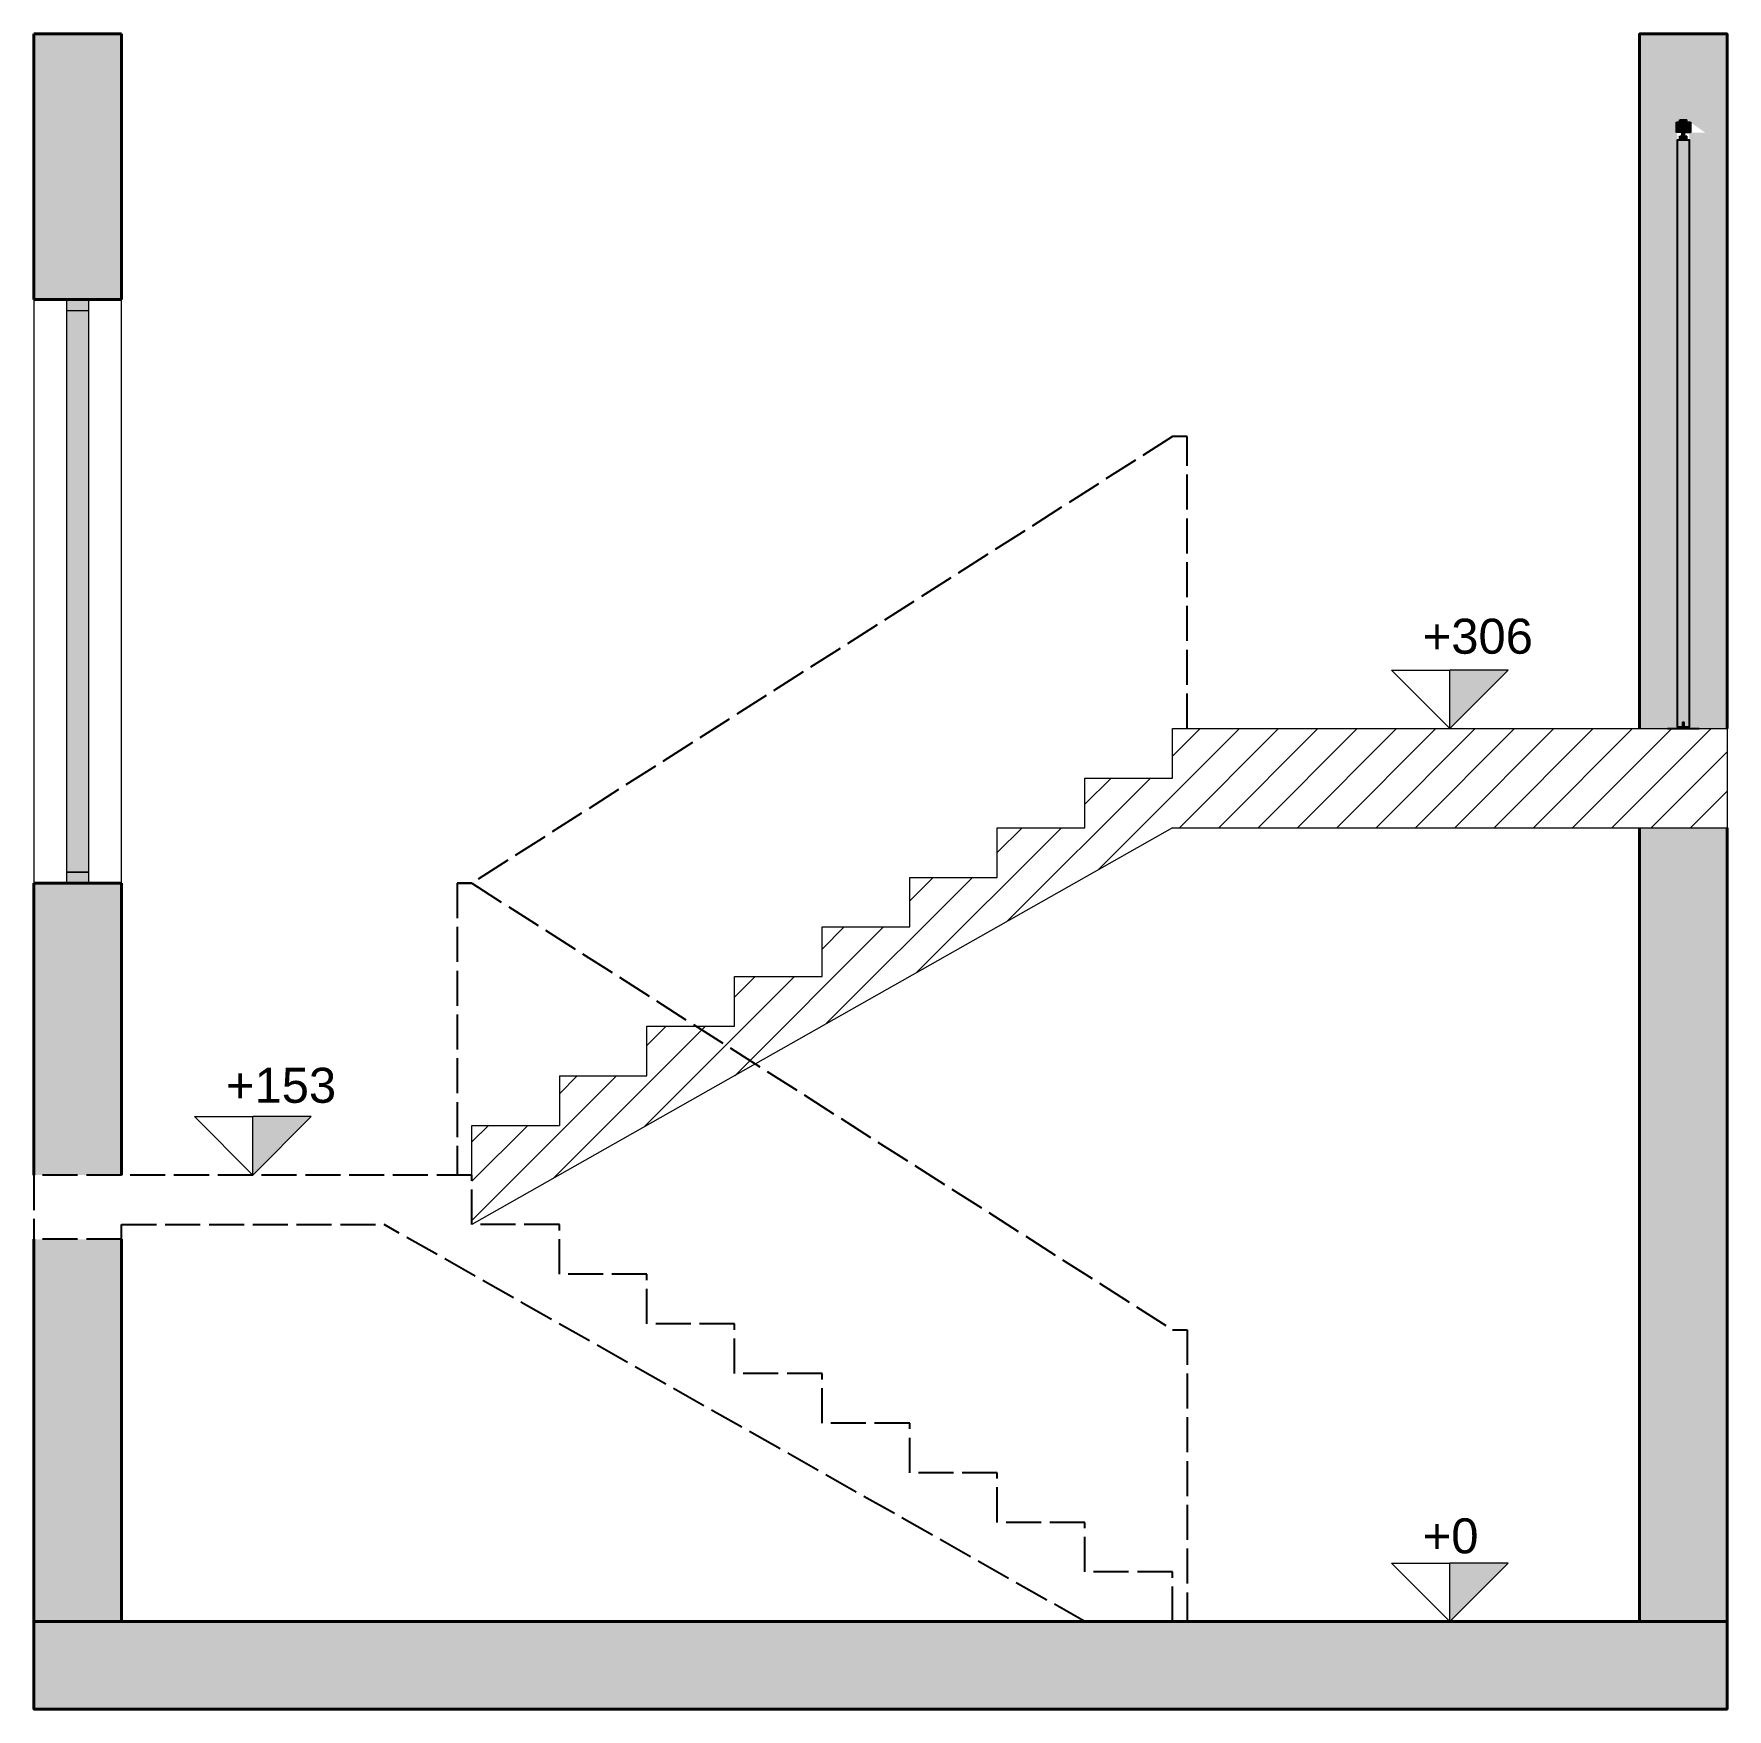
# Model space of a CAD drawing. Header units: millimetres. Extents: x -3181 to 118444, y -2683 to 27005.
# Drawn here: x 9811 to 10391, y -2614 to -2040 of the extents above; entities that cross this region are included whole.
import ezdxf

# ---------------------------------------------------------------- set-up
doc = ezdxf.new("R2010")
doc.units = ezdxf.units.MM
doc.linetypes.add('ACAD_ISO02W100', pattern=[15, 12, -3])
doc.layers.get('0').update_dxf_attribs({"lineweight": 9})
for name, color, linetype in [('ECLISSE', 7, 'Continuous'), ('porte', 42, 'Continuous'), ('solid', 9, 'Continuous'), ('tratteggiate', 7, 'ACAD_ISO02W100'), ('vetro', 140, 'Continuous')]:
    doc.layers.add(name, color=color, linetype=linetype)
doc.layers.add('muri grandi', color=7, linetype='Continuous', lineweight=40)
doc.styles.get("Standard").update_dxf_attribs({"font": 'arial.ttf'})

msp = doc.modelspace()

# ---------------------------------------------------------------- texts
at = {"char_height": 12, "attachment_point": 1}
for s, insert in [('+306', (10286.434, -2240.602)), ('+153', (9876.505, -2394.468)), ('+0', (10286.434, -2548.846))]:
    msp.add_mtext(s, dxfattribs=dict(at, insert=insert))

# ---------------------------------------------------------------- hatches: boundary and pattern name
h = msp.add_hatch(color=256)
h.dxf.hatch_style = 1
h.paths.add_polyline_path([(10378.12, -2070.52), (10373.32, -2070.52), (10373.32, -2074.07), (10376.437, -2074.07), (10378.12, -2074.07)])
h.paths.add_polyline_path([(10376.97, -2069.72), (10375.82, -2069.72), (10374.47, -2069.72), (10374.47, -2070.52), (10376.97, -2070.52)])
h.paths.add_polyline_path([(10376.12, -2074.07), (10375.32, -2074.07), (10375.32, -2075.32), (10376.12, -2075.32)])
h.paths.add_polyline_path([(10376.97, -2075.32), (10374.47, -2075.32), (10374.47, -2076.52), (10376.97, -2076.52)])
h = msp.add_hatch(color=256)
h.dxf.hatch_style = 1
h.paths.add_polyline_path([(10315.72, -2258.22), (10295.72, -2258.22), (10295.72, -2278.22)])
h = msp.add_hatch()
h.set_pattern_fill('ANSI31', color=256, scale=3)
h.set_pattern_definition([(45, (5893.373, -3833.581), (-6.735192, 6.735192), [])])
h.paths.add_polyline_path([(10390.72, -2278.22), (10200.72, -2278.22), (10200.72, -2295.22), (10170.72, -2295.22), (10170.72, -2312.22), (10140.72, -2312.22), (10140.72, -2329.22), (10110.72, -2329.22), (10110.72, -2346.22), (10080.72, -2346.22), (10080.72, -2363.22), (10050.72, -2363.22), (10050.72, -2380.22), (10037.582, -2380.22), (10057.882, -2393.161), (10200.72, -2312.22), (10390.72, -2312.22)])
h.paths.add_polyline_path([(10057.882, -2393.161), (10037.582, -2380.22), (10020.72, -2380.22), (10020.72, -2397.22), (9990.72, -2397.22), (9990.72, -2414.22), (9960.72, -2414.22), (9960.72, -2431.22), (9960.72, -2448.22)])
h = msp.add_hatch(color=256)
h.dxf.hatch_style = 1
h.paths.add_polyline_path([(9905.72, -2411.22), (9885.72, -2411.22), (9885.72, -2431.22)])
h = msp.add_hatch(color=256)
h.dxf.hatch_style = 1
h.paths.add_polyline_path([(10315.72, -2564.22), (10295.72, -2564.22), (10295.72, -2584.22)])
at = {"layer": 'porte'}
h = msp.add_hatch(color=256, dxfattribs=at)
h.dxf.hatch_style = 1
h.paths.add_polyline_path([(10373.72, -2076.52), (10373.72, -2277.72), (10375.39, -2277.72), (10375.39, -2276.219), (10376.05, -2276.219), (10376.05, -2277.72), (10377.72, -2277.72), (10377.72, -2076.52)])
h = msp.add_hatch(color=256, dxfattribs=at)
h.dxf.hatch_style = 1
h.paths.add_polyline_path([(9821.908, -2131.22), (9821.908, -2135.032), (9829.531, -2135.032), (9829.531, -2131.22)])
h.paths.add_polyline_path([(9829.531, -2331.22), (9829.531, -2327.409), (9821.908, -2327.409), (9821.908, -2331.22)])
at = {"layer": 'solid'}
h = msp.add_hatch(color=256, dxfattribs=at)
h.dxf.hatch_style = 1
h.paths.add_polyline_path([(9810.72, -2131.22), (9840.72, -2131.22), (9840.72, -2040.22), (9810.72, -2040.22)])
h.paths.add_polyline_path([(9840.72, -2331.22), (9810.72, -2331.22), (9810.72, -2431.22), (9840.72, -2431.22)])
h.paths.add_polyline_path([(9810.72, -2584.22), (9840.72, -2584.22), (9840.72, -2453.22), (9810.72, -2453.22)])
h.paths.add_polyline_path([(10390.72, -2614.22), (10390.72, -2584.22), (10360.72, -2584.22), (10200.72, -2584.22), (10170.72, -2584.22), (9810.72, -2584.22), (9810.72, -2614.22)])
h = msp.add_hatch(color=256, dxfattribs=at)
h.dxf.hatch_style = 1
h.paths.add_polyline_path([(10390.72, -2278.22), (10390.72, -2040.22), (10360.72, -2040.22), (10360.72, -2278.22)])
h.paths.add_polyline_path([(10373.72, -2076.52), (10373.556, -2074.07), (10373.32, -2074.07), (10373.32, -2070.52), (10374.47, -2070.52), (10374.47, -2069.72), (10375.82, -2069.72), (10376.97, -2069.72), (10383.223, -2074.07), (10377.72, -2074.07), (10377.72, -2277.72), (10373.72, -2277.72)], flags=16)
h = msp.add_hatch(color=256, dxfattribs=at)
h.dxf.hatch_style = 1
h.paths.add_polyline_path([(10390.72, -2312.22), (10360.72, -2312.22), (10360.72, -2584.22), (10390.72, -2584.22)])
at = {"layer": 'vetro'}
h = msp.add_hatch(color=256, dxfattribs=at)
h.dxf.hatch_style = 1
h.paths.add_polyline_path([(9829.531, -2135.032), (9821.908, -2135.032), (9821.908, -2327.409), (9829.531, -2327.409)])

# ---------------------------------------------------------------- linework, layer by layer
for points in [[(10376.437, -2074.07), (10373.32, -2074.07)], [(10376.437, -2074.07), (10378.12, -2074.07)], [(10373.72, -2277.72), (10373.72, -2076.52), (10377.72, -2076.52), (10377.72, -2277.72), (10376.05, -2277.72), (10376.05, -2276.219), (10375.39, -2276.219), (10375.39, -2277.72), (10373.72, -2277.72)], [(9810.72, -2131.22), (9810.72, -2331.22)], [(9821.908, -2131.22), (9821.908, -2135.032), (9829.531, -2135.032), (9829.531, -2131.22)], [(9840.72, -2331.22), (9840.72, -2131.22)], [(9821.908, -2135.032), (9821.908, -2327.409)], [(9829.531, -2327.409), (9829.531, -2135.032)], [(10295.72, -2278.22), (10275.72, -2258.22), (10295.72, -2258.22)], [(10295.72, -2278.22), (10295.72, -2258.22)], [(10295.72, -2278.22), (10315.72, -2258.22), (10295.72, -2258.22)], [(10200.72, -2295.22), (10200.72, -2278.22), (10360.72, -2278.22)], [(10360.72, -2278.22), (10390.72, -2278.22)], [(10360.72, -2278.22), (10390.72, -2278.22)], [(10390.72, -2278.22), (10390.72, -2312.22)], [(10170.72, -2312.22), (10170.72, -2295.22), (10200.72, -2295.22)], [(10020.72, -2380.22), (10050.72, -2380.22), (10050.72, -2363.22), (10080.72, -2363.22), (10080.72, -2346.22), (10110.72, -2346.22), (10110.72, -2329.22), (10140.72, -2329.22), (10140.72, -2312.22), (10170.72, -2312.22)], [(10200.72, -2312.22), (10057.882, -2393.161)], [(10200.72, -2312.22), (10390.72, -2312.22)], [(9829.531, -2331.22), (9829.531, -2327.409), (9821.908, -2327.409), (9821.908, -2331.22)], [(9821.908, -2327.409), (9829.531, -2327.409)], [(10020.72, -2397.22), (10020.72, -2380.22)], [(10057.882, -2393.161), (9960.72, -2448.22)], [(9990.72, -2397.22), (10020.72, -2397.22)], [(9990.72, -2397.22), (9990.72, -2414.22)], [(9885.72, -2431.22), (9865.72, -2411.22), (9885.72, -2411.22)], [(9885.72, -2431.22), (9885.72, -2411.22)], [(9885.72, -2431.22), (9905.72, -2411.22), (9885.72, -2411.22)], [(9960.72, -2431.22), (9960.72, -2414.22), (9990.72, -2414.22)], [(10295.72, -2584.22), (10275.72, -2564.22), (10295.72, -2564.22)], [(10295.72, -2584.22), (10295.72, -2564.22)], [(10295.72, -2584.22), (10315.72, -2564.22), (10295.72, -2564.22)], [(10390.72, -2584.22), (10360.72, -2584.22)], [(10370.72, -2584.22), (10380.72, -2584.22)]]:
    msp.add_lwpolyline(points)
at = {"layer": 'ECLISSE'}
for p, q in [((10373.32, -2074.07), (10373.32, -2070.52)), ((10373.32, -2070.52), (10378.12, -2070.52)), ((10374.47, -2069.72), (10375.82, -2069.72)), ((10374.47, -2070.52), (10374.47, -2069.72)), ((10375.82, -2069.72), (10376.97, -2069.72)), ((10376.97, -2070.52), (10376.97, -2069.72)), ((10378.12, -2070.52), (10378.12, -2074.07)), ((10374.47, -2076.52), (10374.47, -2075.32)), ((10374.47, -2075.32), (10376.97, -2075.32)), ((10375.32, -2075.32), (10375.32, -2074.07)), ((10376.12, -2075.32), (10376.12, -2074.07)), ((10376.97, -2076.52), (10376.97, -2075.32))]:
    msp.add_line(p, q, dxfattribs=at)
at = {"layer": 'ECLISSE', "color": 7}
msp.add_line((10370.32, -2278.22), (10381.12, -2278.22), dxfattribs=at)
at = {"layer": 'muri grandi'}
for points in [[(9810.72, -2040.22), (9810.72, -2131.22)], [(9810.72, -2040.22), (9840.72, -2040.22)], [(9840.72, -2131.22), (9840.72, -2040.22)], [(10360.72, -2278.22), (10360.72, -2040.22), (10390.72, -2040.22), (10390.72, -2278.22)], [(9840.72, -2131.22), (9810.72, -2131.22)], [(10360.72, -2584.22), (10360.72, -2312.22)], [(10390.72, -2312.22), (10390.72, -2584.22)], [(9810.72, -2331.22), (9810.72, -2431.22)], [(9840.72, -2331.22), (9810.72, -2331.22)], [(9840.72, -2431.22), (9840.72, -2331.22)], [(9810.72, -2453.22), (9810.72, -2584.22)], [(9840.72, -2584.22), (9840.72, -2453.22)], [(9810.72, -2584.22), (10170.72, -2584.22)], [(9810.72, -2584.22), (9810.72, -2614.22), (10390.72, -2614.22), (10390.72, -2584.22)], [(10170.72, -2584.22), (10200.72, -2584.22)], [(10200.72, -2584.22), (10390.72, -2584.22)]]:
    msp.add_lwpolyline(points, dxfattribs=at)
at = {"layer": 'porte'}
msp.add_lwpolyline([(9821.908, -2331.22), (9829.531, -2331.22)], dxfattribs=at)
at = {"layer": 'solid'}
for points in [[(10373.72, -2076.52), (10377.72, -2076.52), (10377.72, -2277.72), (10376.05, -2277.72), (10376.05, -2276.219), (10375.39, -2276.219), (10375.39, -2277.72), (10373.72, -2277.72), (10373.72, -2076.52), (10377.72, -2076.52)], [(10374.47, -2076.52), (10376.97, -2076.52)]]:
    msp.add_lwpolyline(points, dxfattribs=at)
at = {"layer": 'tratteggiate'}
for points in [[(10205.72, -2178.22), (10200.72, -2178.22), (9960.72, -2331.22)], [(10205.72, -2278.22), (10205.72, -2178.22)], [(9960.72, -2331.22), (9955.72, -2331.22), (9955.72, -2431.22)], [(9955.72, -2331.22), (9960.72, -2331.22), (10200.72, -2484.22)], [(9810.72, -2431.22), (9810.72, -2453.22)], [(10020.72, -2482.22), (10020.72, -2465.22), (9990.72, -2465.22), (9990.72, -2448.22), (9960.72, -2448.22), (9960.72, -2431.22), (9810.72, -2431.22)], [(9840.72, -2453.22), (9810.72, -2453.22)], [(9840.72, -2453.22), (9840.72, -2448.22)], [(9840.72, -2448.22), (9930.72, -2448.22)], [(10170.72, -2584.22), (9930.72, -2448.22)], [(10050.72, -2482.22), (10020.72, -2482.22)], [(10200.72, -2584.22), (10200.72, -2567.22), (10170.72, -2567.22), (10170.72, -2550.22), (10140.72, -2550.22), (10140.72, -2533.22), (10110.72, -2533.22), (10110.72, -2516.22), (10080.72, -2516.22), (10080.72, -2499.22), (10050.72, -2499.22), (10050.72, -2482.22)], [(10200.72, -2484.22), (10205.72, -2484.22), (10205.72, -2584.22)]]:
    msp.add_lwpolyline(points, dxfattribs=at)

msp.set_redraw_order([(e.dxf.handle, doc.entitydb.next_handle()) for e in msp.query("TEXT MTEXT ATTDEF DIMENSION ARC_DIMENSION")])  # texts and dimensions are drawn at this point

doc.saveas('drawing.dxf')
